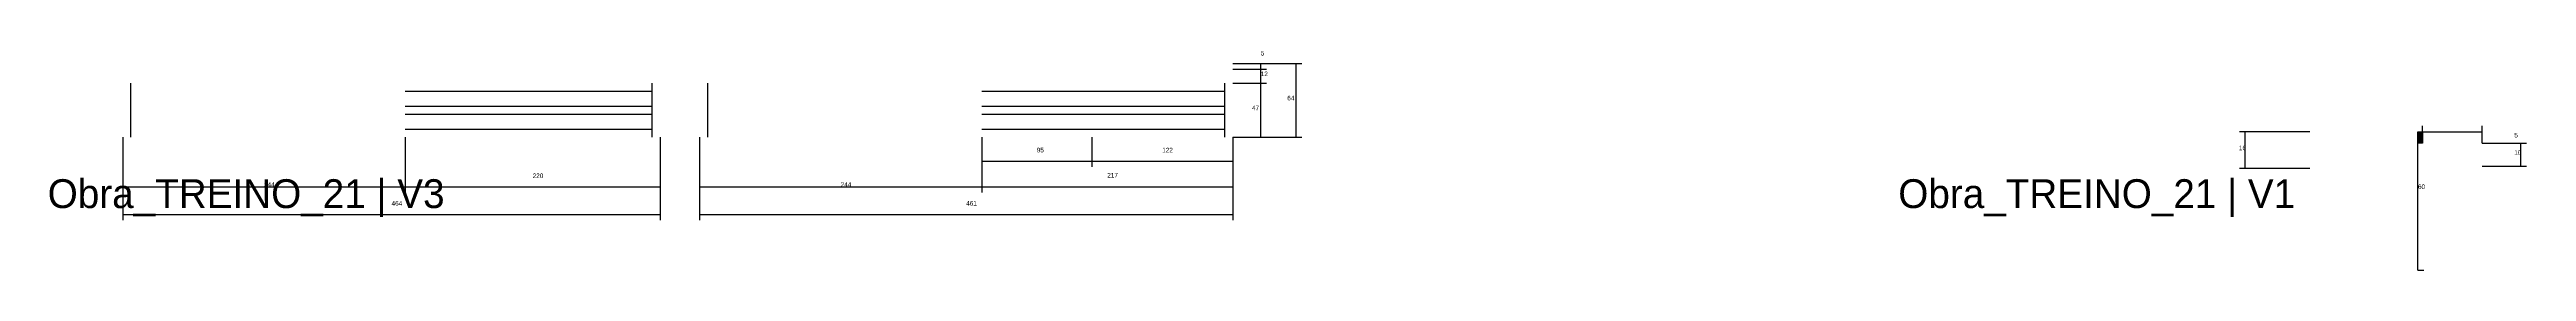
# Model space of a CAD drawing. Header units: metres. Extents: x -2848 to 21926, y -45195 to 1016.
# Drawn here: x 16002 to 18143, y -27664 to -27474 of the extents above; entities that cross this region are included whole.
import ezdxf

# ---------------------------------------------------------------- set-up
doc = ezdxf.new("R2010")
doc.units = ezdxf.units.M
for name, color, linetype in [('COTA', 4, 'Continuous'), ('Cota Seção (2x)', 4, 'Continuous'), ('Hachura', 253, 'Continuous'), ('LABEL_ID', 3, 'Continuous'), ('Painéis', 200, 'Continuous'), ('SARR_2.2x7', 40, 'Continuous')]:
    doc.layers.add(name, color=color, linetype=linetype)

msp = doc.modelspace()

# ---------------------------------------------------------------- hatches: boundary and pattern name
at = {"layer": 'Hachura'}
h = msp.add_hatch(color=8, dxfattribs=at)
h.dxf.hatch_style = 1
h.paths.add_polyline_path([(18049.3, -27543.8), (18053.3, -27543.8), (18053.3, -27543.8), (18053.3, -27553.8), (18053.3, -27553.8), (18049.3, -27553.8), (18049.3, -27553.8), (18049.3, -27543.8)])

# ---------------------------------------------------------------- linework, layer by layer
at = {"layer": 'COTA'}
for p, q in [((17024.6, -27484.6), (17053.8, -27484.6)), ((17024.6, -27484.6), (17084.3, -27484.6)), ((17024.6, -27489.6), (17053.8, -27489.6)), ((17024.6, -27489.6), (17053.8, -27489.6)), ((17048.8, -27489.6), (17048.8, -27484.6)), ((17048.8, -27501.6), (17048.8, -27489.6)), ((17079.3, -27548.6), (17079.3, -27484.6)), ((17024.6, -27501.6), (17053.8, -27501.6)), ((17024.6, -27501.6), (17053.8, -27501.6)), ((17048.8, -27548.6), (17048.8, -27501.6)), ((18053.3, -27543.8), (18053.3, -27538.8)), ((18104.9, -27553.8), (18104.9, -27538.8)), ((16065, -27548.6), (16065, -27596.6)), ((16065, -27548.6), (16065, -27620.5)), ((16309, -27548.6), (16309, -27596.6)), ((16309, -27548.6), (16309, -27596.6)), ((16529.5, -27548.6), (16529.5, -27596.6)), ((16529.5, -27548.6), (16529.5, -27620.5)), ((16563.6, -27548.6), (16563.6, -27596.6)), ((16563.6, -27548.6), (16563.6, -27620.5)), ((16807.6, -27548.6), (16807.6, -27574.3)), ((16807.6, -27548.6), (16807.6, -27596.6)), ((16807.6, -27548.6), (16807.6, -27596.6)), ((16902.6, -27548.6), (16902.6, -27574.3)), ((16902.6, -27548.6), (16902.6, -27574.3)), ((17024.6, -27548.6), (17024.6, -27620.5)), ((17024.6, -27548.6), (17053.8, -27548.6)), ((17024.6, -27548.6), (17024.6, -27574.3)), ((17024.6, -27548.6), (17084.3, -27548.6)), ((17024.6, -27548.6), (17024.6, -27596.6)), ((17955.7, -27543.8), (17895, -27543.8)), ((17900, -27575.8), (17900, -27543.8)), ((18053.3, -27543.8), (18104.9, -27543.8)), ((18104.9, -27553.8), (18143.1, -27553.8)), ((18138.1, -27573.8), (18138.1, -27553.8)), ((16807.6, -27569.3), (16902.6, -27569.3)), ((16902.6, -27569.3), (17024.6, -27569.3)), ((17955.7, -27575.8), (17895, -27575.8)), ((18104.9, -27573.8), (18143.1, -27573.8)), ((16065, -27591.6), (16309, -27591.6)), ((16309, -27591.6), (16529.5, -27591.6)), ((16563.6, -27591.6), (16807.6, -27591.6)), ((16807.6, -27591.6), (17024.6, -27591.6)), ((16065, -27615.5), (16529.5, -27615.5)), ((16563.6, -27615.5), (17024.6, -27615.5))]:
    msp.add_line(p, q, dxfattribs=at)
at = {"layer": 'Cota Seção (2x)'}
for p, q in [((18049.3, -27663.8), (18049.3, -27543.8)), ((18049.3, -27543.8), (18054.3, -27543.8)), ((18049.3, -27663.8), (18054.3, -27663.8))]:
    msp.add_line(p, q, dxfattribs=at)
at = {"layer": 'Painéis'}
msp.add_lwpolyline([(18049.3, -27543.8), (18053.3, -27543.8), (18053.3, -27553.8), (18049.3, -27553.8)], close=True, dxfattribs=at)
at = {"layer": 'SARR_2.2x7'}
for p, q in [((16072, -27548.6), (16072, -27501.6)), ((16309, -27508.6), (16522.5, -27508.6)), ((16522.5, -27548.6), (16522.5, -27501.6)), ((16570.6, -27548.6), (16570.6, -27501.6)), ((16807.6, -27508.6), (17017.6, -27508.6)), ((17017.6, -27548.6), (17017.6, -27501.6)), ((16309, -27521.6), (16522.5, -27521.6)), ((16309, -27528.6), (16522.5, -27528.6)), ((16807.6, -27521.6), (17017.6, -27521.6)), ((16807.6, -27528.6), (17017.6, -27528.6)), ((16309, -27541.6), (16522.5, -27541.6)), ((16807.6, -27541.6), (17017.6, -27541.6))]:
    msp.add_line(p, q, dxfattribs=at)

# ---------------------------------------------------------------- texts
at = {"layer": 'COTA'}
for s, p in [('5', (17048.8, -27477.7)), ('12', (17048.8, -27495.6)), ('64', (17071.7, -27516.6)), ('47', (17041.2, -27525.1)), ('95', (16855.1, -27561.7)), ('122', (16963.6, -27561.7)), ('16', (17894.5, -27559.8)), ('5', (18132.6, -27548.8)), ('10', (18132.6, -27563.8)), ('220', (16419.3, -27584)), ('217', (16916.1, -27583.5)), ('244', (16187, -27591.6)), ('464', (16297.3, -27607.9)), ('244', (16685.6, -27591.6)), ('461', (16794.1, -27607.9))]:
    msp.add_text(s, height=4, dxfattribs=at).set_placement(p)
at = {"layer": 'Cota Seção (2x)'}
msp.add_text('60', height=4, dxfattribs=at).set_placement((18049.3, -27593.5))
at = {"layer": 'LABEL_ID'}
for s, p in [('Obra_TREINO_21 | V3', (16000, -27610)), ('Obra_TREINO_21 | V1', (17600, -27610))]:
    msp.add_text(s, height=25, dxfattribs=at).set_placement(p)

doc.saveas('drawing.dxf')
